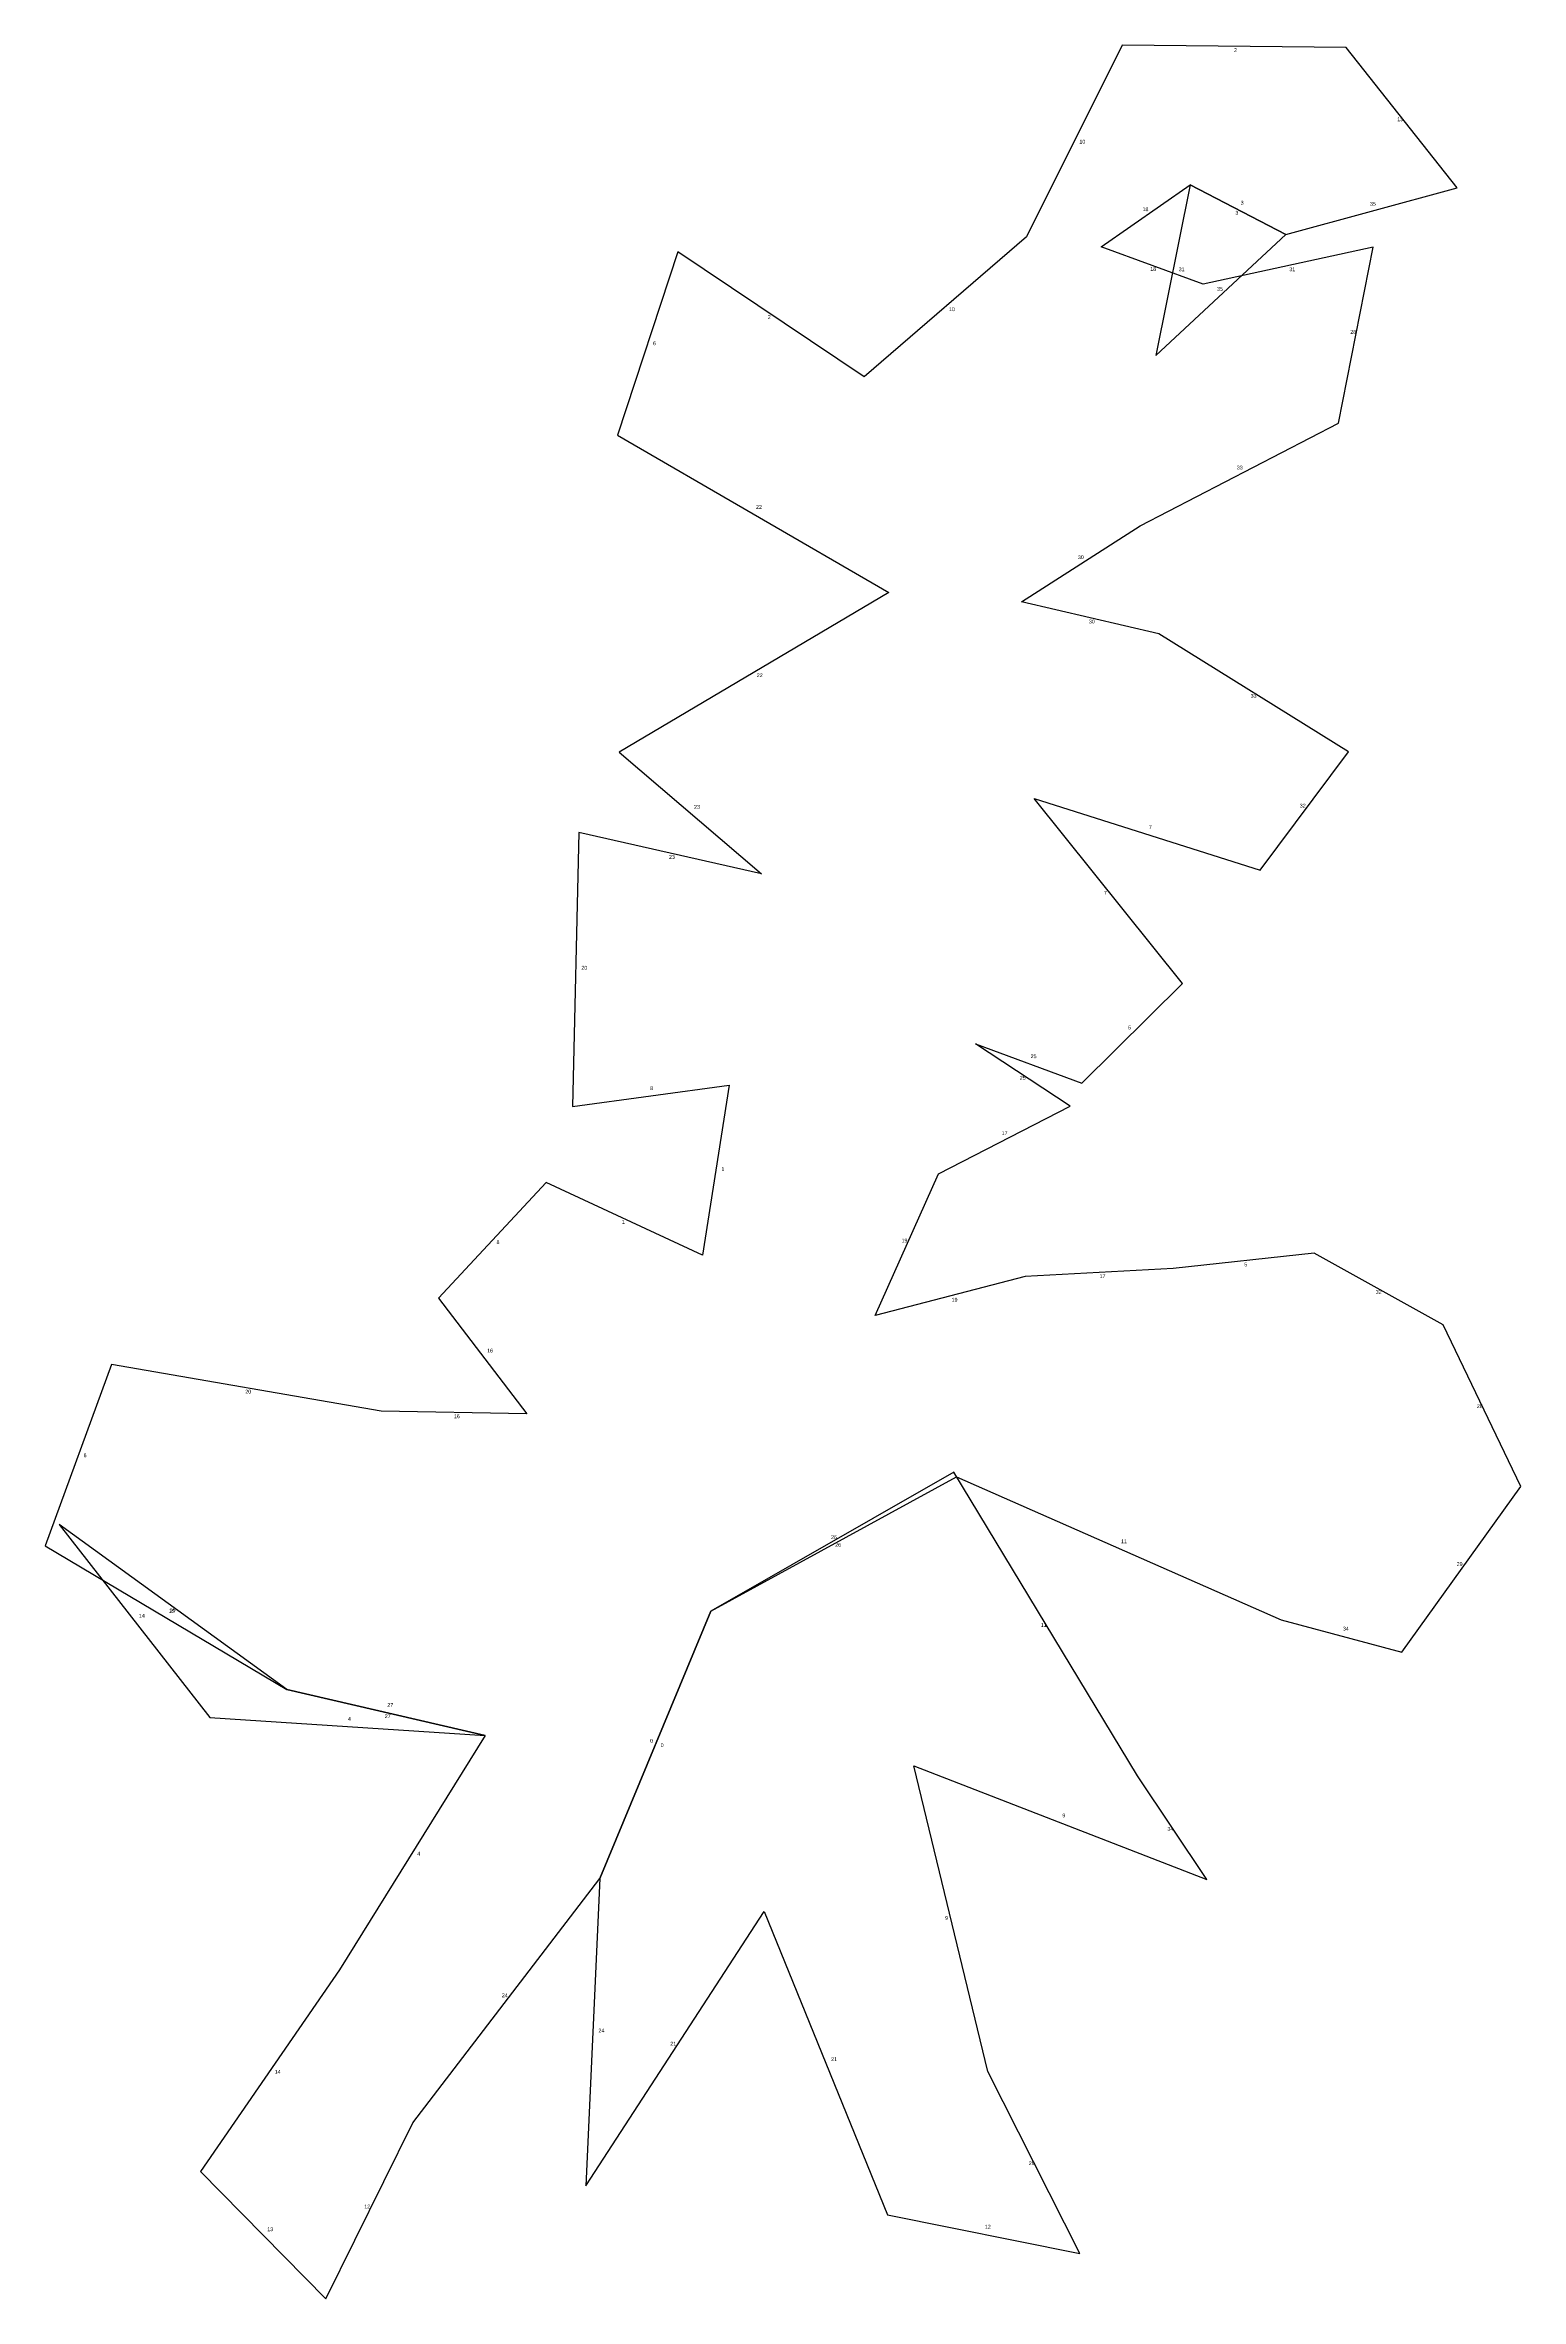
# Model space of a CAD drawing. Extents: x -190 to 199, y -170 to 426.
import ezdxf

# ---------------------------------------------------------------- set-up
doc = ezdxf.new("R2010")
doc.units = 0
doc.styles.get("Standard").update_dxf_attribs({"font": 'arial.ttf'})

msp = doc.modelspace()

# ---------------------------------------------------------------- linework, layer by layer
at = {"color": 0}
for p, q in [((93.97, 425.58), (68.76, 374.9)), ((153.2, 424.95), (93.97, 425.58)), ((182.44, 387.87), (153.2, 424.95)), ((88.49, 372.29), (111.99, 388.69)), ((111.99, 388.69), (102.93, 343.62)), ((111.99, 388.69), (137.23, 375.54)), ((137.23, 375.54), (111.99, 388.69)), ((137.23, 375.54), (182.44, 387.87)), ((102.93, 343.62), (137.23, 375.54)), ((-23.36, 371), (-39.28, 322.55)), ((25.83, 338), (-23.36, 371)), ((68.76, 374.9), (25.83, 338)), ((115.38, 362.41), (88.49, 372.29)), ((160.29, 372.25), (115.38, 362.41)), ((151.16, 325.76), (160.29, 372.25)), ((-39.28, 322.55), (32.35, 281.04)), ((98.79, 298.58), (151.16, 325.76)), ((67.42, 278.53), (98.79, 298.58)), ((32.35, 281.04), (-38.87, 238.82)), ((103.67, 270.06), (67.42, 278.53)), ((153.78, 238.9), (103.67, 270.06)), ((-38.87, 238.82), (-1.22, 206.66)), ((130.46, 207.68), (153.78, 238.9)), ((109.93, 177.7), (70.74, 226.55)), ((70.74, 226.55), (130.46, 207.68)), ((-49.52, 217.57), (-51.16, 145.28)), ((-1.22, 206.66), (-49.52, 217.57)), ((83.34, 151.38), (109.93, 177.7)), ((55.29, 161.82), (83.34, 151.38)), ((80.27, 145.34), (55.29, 161.82)), ((-51.16, 145.28), (-9.77, 150.91)), ((-9.77, 150.91), (-16.87, 105.97)), ((45.46, 127.44), (80.27, 145.34)), ((-58.1, 125.21), (-86.59, 94.66)), ((-16.87, 105.97), (-58.1, 125.21)), ((28.73, 90.02), (45.46, 127.44)), ((107.49, 102.49), (68.41, 100.31)), ((144.69, 106.51), (107.49, 102.49)), ((178.76, 87.58), (144.69, 106.51)), ((68.41, 100.31), (28.73, 90.02)), ((-86.59, 94.66), (-63.25, 64.07)), ((199.32, 44.91), (178.76, 87.58)), ((-172.98, 77.08), (-190.49, 29.18)), ((-101.72, 64.76), (-172.98, 77.08)), ((-63.25, 64.07), (-101.72, 64.76)), ((49.53, 48.65), (-14.61, 11.92)), ((98.06, -31.52), (49.53, 48.65)), ((-14.61, 11.92), (50.22, 47.41)), ((50.22, 47.41), (135.99, 9.64)), ((167.86, 1.12), (199.32, 44.91)), ((-126.64, -8.78), (-186.78, 34.81)), ((-186.78, 34.81), (-146.97, -16.17)), ((-190.49, 29.18), (-126.64, -8.78)), ((-43.96, -58.63), (-14.61, 11.92)), ((-14.61, 11.92), (-43.96, -58.63)), ((135.99, 9.64), (167.86, 1.12)), ((-74.22, -20.85), (-126.64, -8.78)), ((-126.64, -8.78), (-74.22, -20.85)), ((-146.97, -16.17), (-74.22, -20.85)), ((-74.22, -20.85), (-112.7, -82.76)), ((58.5, -109.62), (38.93, -28.88)), ((38.93, -28.88), (116.38, -58.94)), ((116.38, -58.94), (98.06, -31.52)), ((-93.33, -123.23), (-43.96, -58.63)), ((-43.96, -58.63), (-47.68, -139.85)), ((-47.68, -139.85), (-0.53, -67.39)), ((-0.53, -67.39), (32.03, -147.47)), ((-112.7, -82.76), (-149.43, -136.02)), ((82.86, -157.73), (58.5, -109.62)), ((-116.34, -169.7), (-93.33, -123.23)), ((-149.43, -136.02), (-116.34, -169.7)), ((32.03, -147.47), (82.86, -157.73))]:
    msp.add_line(p, q, dxfattribs=at)

# ---------------------------------------------------------------- texts
for s, p in [('2', (123.57, 423.77)), ('13', (166.64, 405.48)), ('10', (82.71, 399.57)), ('18', (99.38, 381.72)), ('3', (123.91, 380.79)), ('3', (125.3, 383.45)), ('35', (159.44, 383.15)), ('18', (101.42, 365.94)), ('31', (108.93, 365.86)), ('31', (138.16, 365.86)), ('35', (119.05, 360.68)), ('2', (0.4, 353.25)), ('10', (48.27, 355.31)), ('6', (-29.89, 346.31)), ('28', (154.25, 349.3)), ('33', (124.28, 313.5)), ('22', (-2.72, 303.09)), ('30', (82.3, 289.82)), ('30', (85.2, 272.84)), ('22', (-2.5, 258.64)), ('33', (127.93, 253.21)), ('23', (-19.07, 223.88)), ('32', (140.92, 224.19)), ('7', (101.05, 218.54)), ('23', (-25.7, 210.65)), ('7', (89.17, 201.19)), ('20', (-48.84, 181.39)), ('5', (95.58, 165.61)), ('25', (69.84, 158.01)), ('8', (-30.66, 149.58)), ('25', (66.96, 152.33)), ('17', (62.18, 137.72)), ('1', (-11.84, 128.2)), ('1', (-38.12, 114.23)), ('8', (-71.25, 108.91)), ('19', (35.73, 109.34)), ('5', (126.25, 103.01)), ('17', (88.03, 99.9)), ('32', (160.99, 95.74)), ('19', (48.95, 93.71)), ('16', (-73.73, 80.27)), ('20', (-137.61, 69.44)), ('28', (187.69, 65.6)), ('16', (-82.51, 62.92)), ('6', (-180.32, 52.61)), ('26', (17.09, 30.98)), ('26', (18.2, 28.99)), ('11', (93.71, 29.9)), ('29', (182.37, 23.89)), ('15', (-157.8, 11.49)), ('15', (-157.59, 11.8)), ('14', (-165.69, 10.24)), ('11', (72.51, 7.79)), ('34', (152.31, 6.83)), ('4', (-110.5, -17.01)), ('27', (-100.77, -16.28)), ('27', (-100.1, -13.35)), ('0', (-30.67, -22.78)), ('0', (-27.9, -23.93)), ('9', (78.2, -42.51)), ('34', (105.97, -46.06)), ('4', (-92.19, -52.6)), ('9', (47.25, -69.6)), ('24', (-69.84, -90.02)), ('24', (-44.32, -99.31)), ('21', (-25.36, -102.8)), ('21', (17.14, -106.87)), ('14', (-129.83, -110.24)), ('29', (69.34, -134.35)), ('12', (-106.18, -145.8)), ('13', (-131.81, -151.81)), ('12', (57.74, -151.13))]:
    msp.add_text(s, height=1).set_placement(p)

doc.saveas('drawing.dxf')
